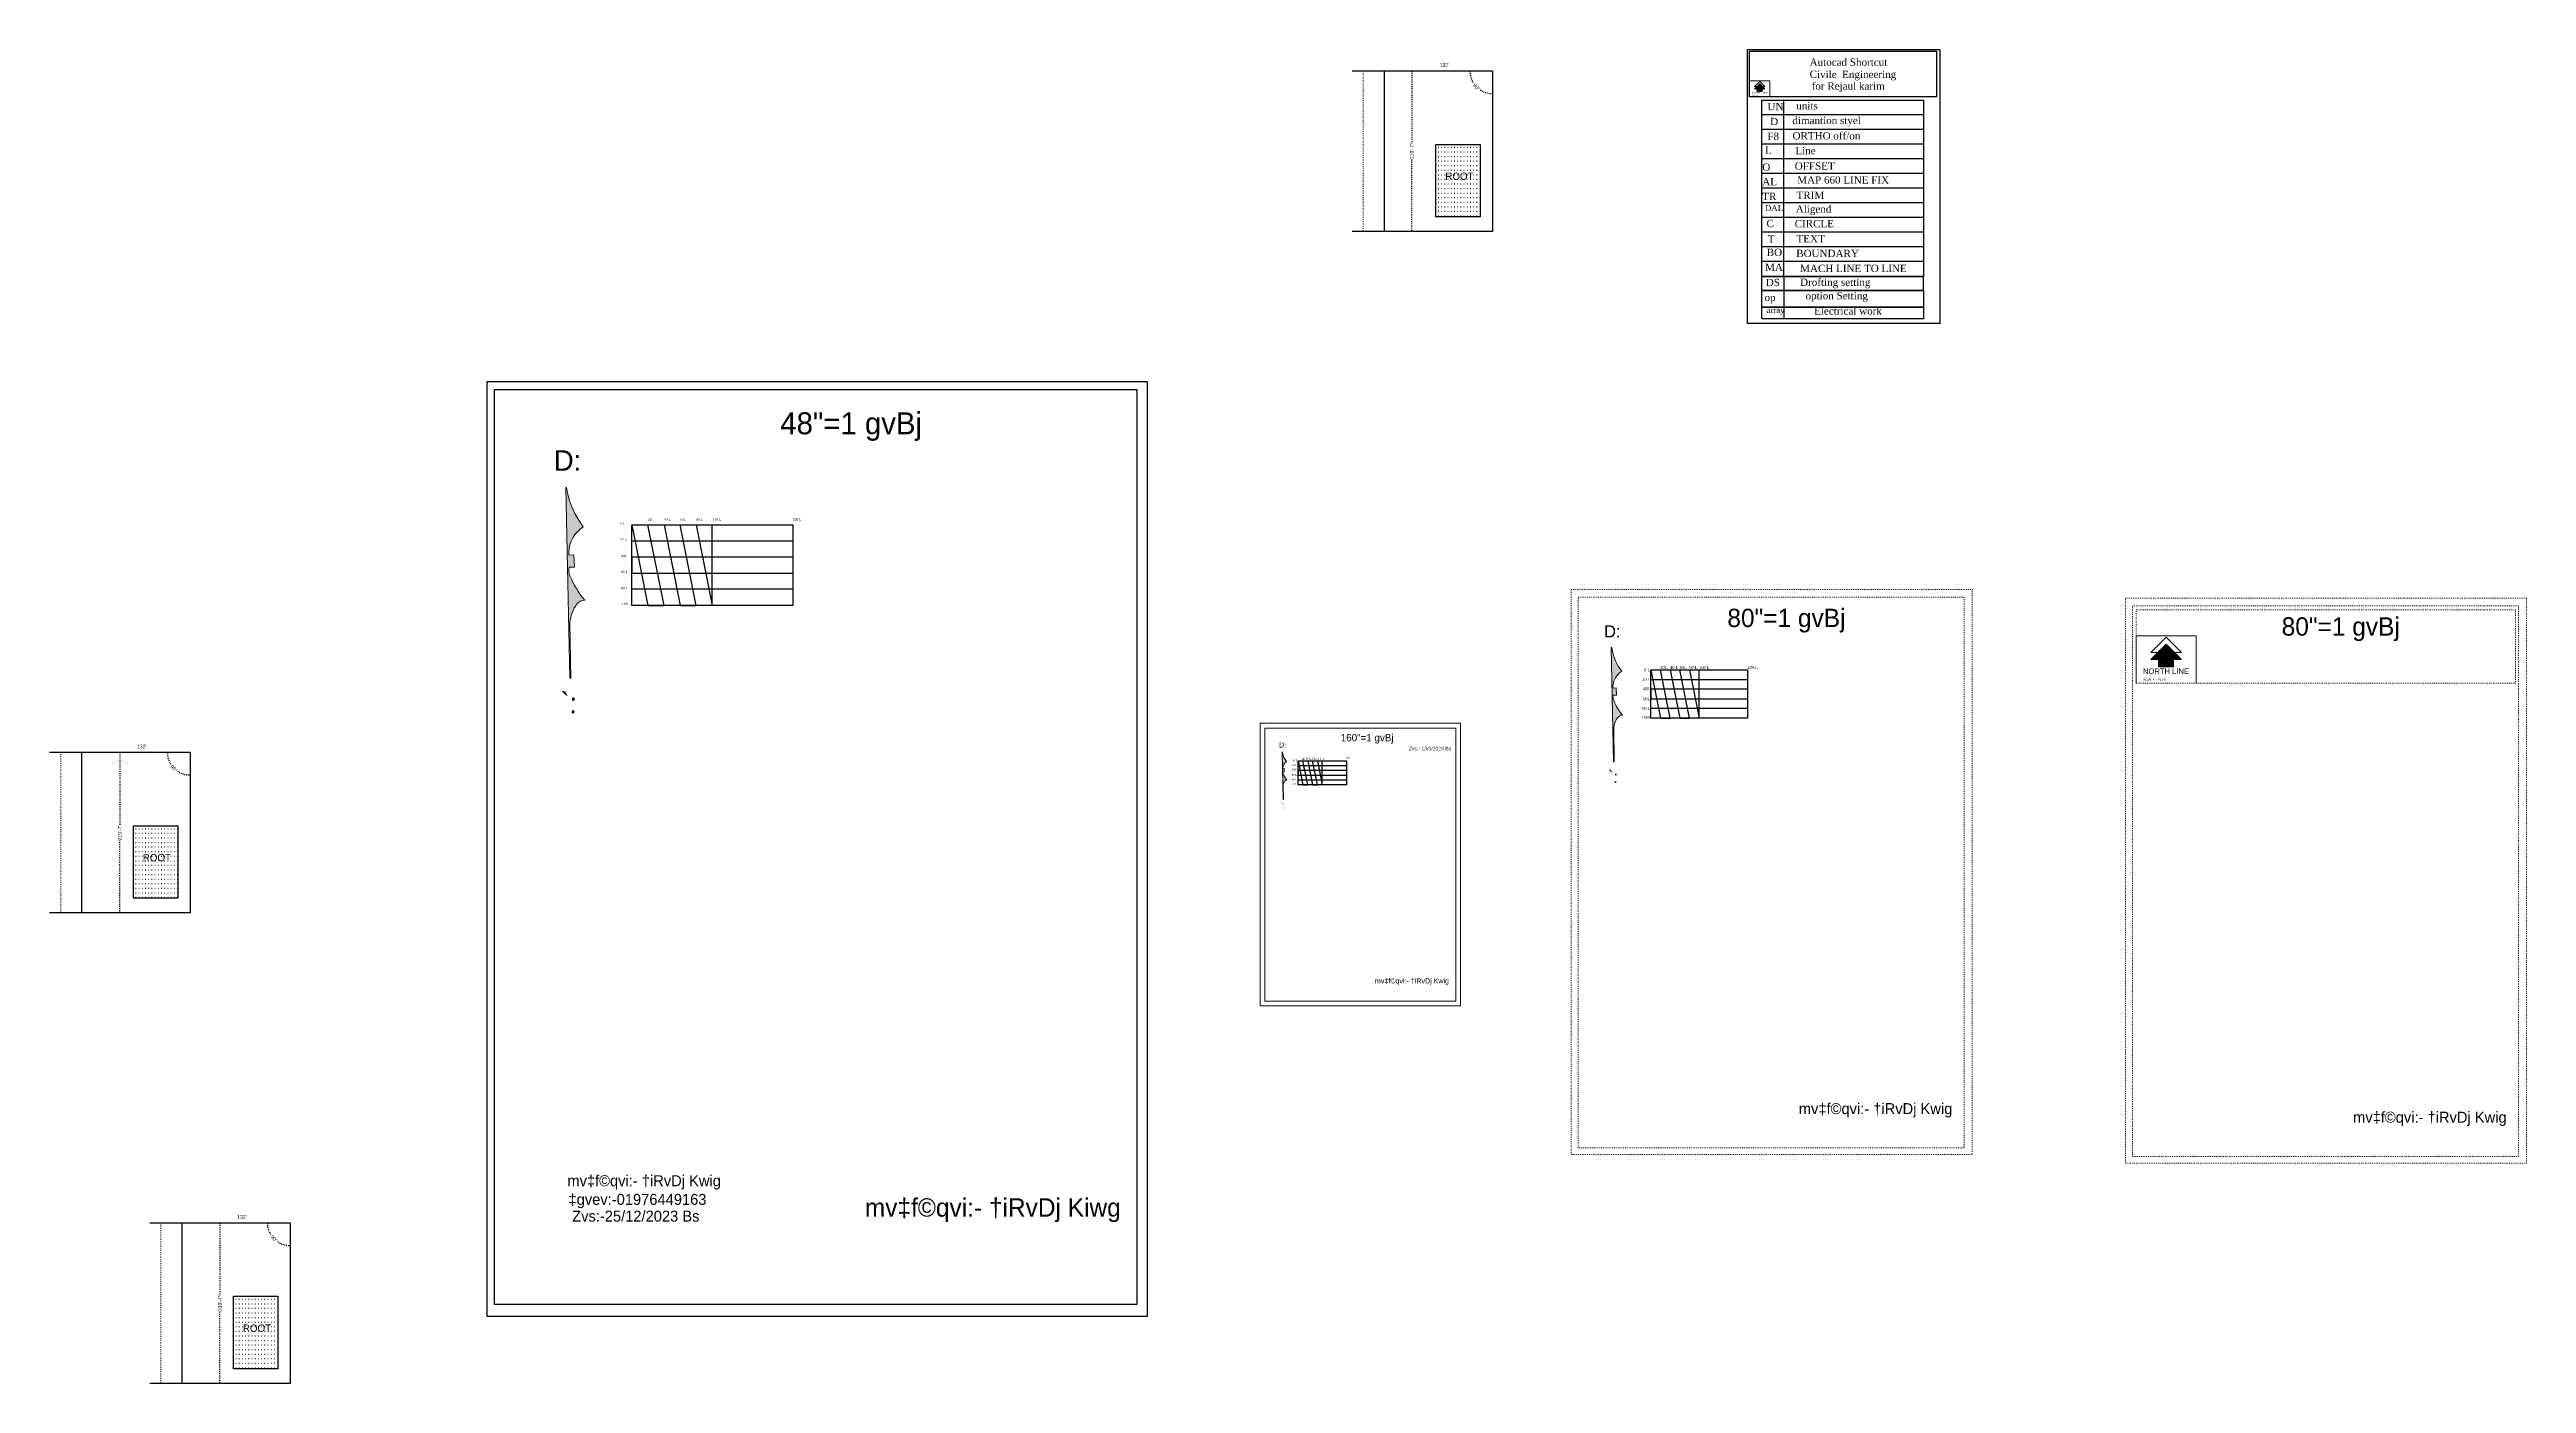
# Model space of a CAD drawing. Header units: inches. Extents: x -632136 to 122197, y -2623 to 455295.
# Drawn here: x -378888 to -338270, y 195964 to 217836 of the extents above; entities that cross this region are included whole.
import ezdxf

# ---------------------------------------------------------------- set-up
doc = ezdxf.new("R2010")
doc.units = ezdxf.units.IN
doc.header["$MEASUREMENT"] = 0
doc.linetypes.add('ACAD_ISO03W100', pattern=[30, 12, -18])
for name, color, linetype, lineweight in [('Angle', 220, 'ACAD_ISO03W100', 13), ('Arro', 12, 'ACAD_ISO03W100', 13), ('D2', 162, 'ACAD_ISO03W100', 13), ('dor', 92, 'Continuous', 13), ('Main LINE', 20, 'Continuous', 30)]:
    doc.layers.add(name, color=color, linetype=linetype, lineweight=lineweight)
doc.layers.add('D1', color=162, linetype='Continuous')
doc.styles.add('Arial$001', font='arial.ttf', dxfattribs={"height": 4.716})
doc.styles.get("Standard").update_dxf_attribs({"font": '', "height": 60})
doc.styles.get('Standard').set_extended_font_data('Kalpurush ANSI')
doc.dimstyles.new('d2', dxfattribs={"dimtxt": 240, "dimasz": 10, "dimexe": 0.18, "dimexo": 0.0625, "dimgap": 0.09, "dimtad": 0, "dimtoh": 1, "dimdec": 0, "dimzin": 0, "dimdsep": 46, "dimlunit": 4, "dimtxsty": 'Standard', "dimblk": 'CLOSEDBLANK', "dimcen": 0.09, "dimse1": 1, "dimse2": 1, "dimclrd": 1, "dimclre": 3, "dimclrt": 3, "dimadec": 0, "dimazin": 0, "dimtfac": 1, "dimtdec": 0, "dimtofl": 0, "dimtmove": 0, "dimatfit": 3, "dimldrblk": 'CLOSEDBLANK', "dimfxl": 1, "dimtfillclr": 7, "dimtolj": 1, "dimtzin": 0, "dimarcsym": 0})
doc.dimstyles.get("Standard").update_dxf_attribs({"dimtxt": 120, "dimasz": 10, "dimexe": 0.18, "dimexo": 0.0625, "dimgap": 0.09, "dimtad": 0, "dimtoh": 1, "dimdec": 0, "dimzin": 0, "dimdsep": 46, "dimlunit": 4, "dimtxsty": 'Standard', "dimcen": 0.09, "dimse1": 1, "dimse2": 1, "dimsd1": 1, "dimsd2": 1, "dimclre": 3, "dimclrt": 1, "dimadec": 0, "dimazin": 0, "dimtfac": 1, "dimtdec": 0, "dimtofl": 0, "dimtmove": 0, "dimatfit": 3, "dimfxl": 1, "dimtfillclr": 7, "dimtolj": 1, "dimtzin": 0, "dimarcsym": 0})
pattern_1 = [(45, (-70042.0785, 13505.7056), (-2.20970869, 2.20970869), [])]

msp = doc.modelspace()

# ---------------------------------------------------------------- texts
at = {"color": 7, "true_color": 0x000007, "style": 'Arial$001'}
for s, height, p in [('SCALE - NTS', 14.673, (-350972.8, 217071.7)), ('NORTH LINE', 30.16, (-350972.3, 217109.9)), ('NORTH LINE', 89.2, (-344558.3, 207597.8)), ('SCALE - NTS', 43.395, (-344559.8, 207485))]:
    msp.add_text(s, height=height, dxfattribs=at).set_placement(p)
at = {"color": 5, "attachment_point": 1}
for s, insert, char_height, width in [('{\\C7;48"=1 gvBj}', (-366905.1, 211887.5), 360, 2850.492), ('{\\C1;80"=1 gvBj}', (-351374, 208666.7), 300, 2262.806), ('{\\C1;80"=1 gvBj}', (-342284.3, 208526.2), 300, 2262.806), ('{\\C3;mv‡f©qvi:- †iRvDj Kwig}', (-357152.7, 202607.1), 84, 1973.096), ('{\\C3;mv‡f©qvi:- †iRvDj Kwig}', (-350202.3, 200560), 180, 4287.183), ('{\\C3;mv‡f©qvi:- †iRvDj Kwig}', (-341112.6, 200419.5), 180, 4287.183), ('{\\C3;mv‡f©qvi:- †iRvDj Kwig}', (-370396, 199378.1), 180, 4287.183), ('{\\C3;‡gvev:-01976449163}', (-370377.1, 199072.4), 180, 4287.183), ('{\\C3;Zvs:-25/12/2023 Bs}', (-370317.2, 198797.7), 180, 2639.052), ('{\\C3;mv‡f©qvi:- †iRvDj Kiwg}', (-365517.6, 198999.3), 300, 4275.307)]:
    msp.add_mtext(s, dxfattribs=dict(at, insert=insert, char_height=char_height, width=width))
at = {"color": 14, "attachment_point": 1}
for s, insert, char_height, width in [('{\\fTimes New Roman|b0|i0|c0|p18;0 L}', (-369524.8, 210083.5), 40, 229.039), ('{\\fTimes New Roman|b0|i0|c0|p18;22L}', (-369080.1, 210150.2), 40, 229.039), ('{\\fTimes New Roman|b0|i0|c0|p18;44 L}', (-368812.7, 210151.3), 40, 229.039), ('{\\fTimes New Roman|b0|i0|c0|p18;66L}', (-368547.8, 210151.1), 40, 229.039), ('{\\fTimes New Roman|b0|i0|c0|p18;88 L}', (-368285.9, 210151.4), 40, 229.039), ('{\\fTimes New Roman|b0|i0|c0|p18;110 L}', (-368019, 210151.4), 40, 229.039), ('{\\fTimes New Roman|b0|i0|c0|p18;220 L}', (-366700.7, 210152.2), 40, 229.039), ('{\\fTimes New Roman|b0|i0|c0|p18;22 L}', (-369529.4, 209820.8), 40, 229.039), ('{\\fTimes New Roman|b0|i0|c0|p18;66 L}', (-369515.1, 209291), 40, 229.039), ('{\\fTimes New Roman|b0|i0|c0|p18;44L}', (-369513.3, 209553.4), 40, 229.039), ('{\\fTimes New Roman|b0|i0|c0|p18;88 L}', (-369513.5, 209023.1), 40, 229.039), ('{\\fTimes New Roman|b0|i0|c0|p18;110L}', (-369513.1, 208767.4), 40, 229.039), ('{\\fTimes New Roman|b0|i0|c0|p18;0 L}', (-352740.7, 207688.2), 48, 167.94), ('{\\fTimes New Roman|b0|i0|c0|p18;20L}', (-352473.9, 207728.3), 48, 167.94), ('{\\fTimes New Roman|b0|i0|c0|p18;40 L}', (-352313.5, 207728.9), 48, 167.94), ('{\\fTimes New Roman|b0|i0|c0|p18;60L}', (-352154.5, 207728.8), 48, 167.94), ('{\\fTimes New Roman|b0|i0|c0|p18;80 L}', (-351997.4, 207729), 48, 167.94), ('{\\fTimes New Roman|b0|i0|c0|p18;100 L}', (-351837.2, 207729), 48, 167.94), ('{\\fTimes New Roman|b0|i0|c0|p18;200 L}', (-351046.2, 207729.5), 48, 167.94), ('{\\fTimes New Roman|b0|i0|c0|p18;20 L}', (-352769.8, 207532.9), 48, 167.94), ('{\\fTimes New Roman|b0|i0|c0|p18;40L}', (-352760.6, 207376.2), 48, 167.94), ('{\\fTimes New Roman|b0|i0|c0|p18;60L}', (-352756.7, 207214.7), 48, 167.94), ('{\\fTimes New Roman|b0|i0|c0|p18;100L}', (-352781.2, 206910), 48, 167.94), ('{\\fTimes New Roman|b0|i0|c0|p18;80 L}', (-352770.1, 207056.9), 48, 167.94), ('{\\fTimes New Roman|b0|i0|c0|p18;30 L}', (-358515.9, 205955.8), 30, 226.529), ('{\\fTimes New Roman|b0|i0|c0|p18;20 L}', (-358514.4, 206042.3), 30, 226.529), ('{\\fTimes New Roman|b0|i0|c0|p18;10 L}', (-358512.8, 206117.8), 30, 226.529), ('{\\fTimes New Roman|b0|i0|c0|p18;0 L}', (-358493.1, 206195.6), 36, 226.529), ('{\\fTimes New Roman|b0|i0|c0|p18;10L}', (-358371.6, 206218), 30, 226.529), ('{\\fTimes New Roman|b0|i0|c0|p18;20 L}', (-358285.9, 206223.7), 30, 97.38), ('{\\fTimes New Roman|b0|i0|c0|p18;30L}', (-358190.8, 206224.1), 30, 72.778), ('{\\fTimes New Roman|b0|i0|c0|p18;40 L}', (-358114.2, 206223.2), 30, 87.658), ('{\\fTimes New Roman|b0|i0|c0|p18;50 L}', (-358019.7, 206221), 30, 96.232), ('{\\fTimes New Roman|b0|i0|c0|p18;100 L}', (-357633.3, 206236.5), 30, 226.529), ('{\\fTimes New Roman|b0|i0|c0|p18;40 L}', (-358519.7, 205882.8), 30, 226.529), ('{\\fTimes New Roman|b0|i0|c0|p18;50 L}', (-358519.5, 205810.3), 30, 226.529)]:
    msp.add_mtext(s, dxfattribs=dict(at, insert=insert, char_height=char_height, width=width))
at = {"layer": 'Angle', "color": 7, "width": 973.415, "attachment_point": 1}
for s, insert, char_height in [('160"=1 gvBj', (-357713, 206612.6), 120), ('Zvs:- 13/3/2024 Bs', (-356597.9, 206403.9), 60)]:
    msp.add_mtext(s, dxfattribs=dict(at, insert=insert, char_height=char_height))
at = {"layer": 'dor', "color": 1, "attachment_point": 1}
for insert, char_height, width in [((-370617.2, 211265.6), 336, 576.02), ((-353396.1, 208397.5), 201.6, 345.612), ((-358724.7, 206473.3), 84, 144.005)]:
    msp.add_mtext('D:', dxfattribs=dict(at, insert=insert, char_height=char_height, width=width))
at = {"layer": 'dor', "color": 1, "attachment_point": 1, "rotation": 358.84384}
for insert, char_height, width in [((-370506.7, 207292.7), 336, 576.02), ((-353329.9, 206013.7), 201.6, 345.612), ((-358697.1, 205480.1), 84, 144.005)]:
    msp.add_mtext('`:', dxfattribs=dict(at, insert=insert, char_height=char_height, width=width))
at = {"layer": 'Main LINE', "color": 7, "attachment_point": 1}
for s, insert, char_height, width in [('{\\fTimes New Roman|b0|i0|c0|p18;Autocad Shortcut Civile  Engineering }', (-350024.7, 217689.4), 120, 1477.444), ('{\\fTimes New Roman|b0|i0|c0|p18;for Rejaul karim }', (-349991.1, 217298.7), 120, 1477.444), ('{\\fTimes New Roman|b0|i0|c0|p18;UN}', (-350717.3, 216961.5), 120, 262.309), ('{\\fTimes New Roman|b0|i0|c0|p18;units}', (-350243.2, 216974.9), 120, 262.309), ('{\\fTimes New Roman|b0|i0|c0|p18;D}', (-350671.3, 216716.4), 120, 262.309), ('{\\fTimes New Roman|b0|i0|c0|p18;dimantion styel}', (-350307.7, 216733.9), 120, 1093.035), ('{\\fTimes New Roman|b0|i0|c0|p18;L}', (-350756.3, 216247.4), 120, 262.309), ('{\\fTimes New Roman|b0|i0|c0|p18;F8}', (-350718, 216473.6), 120, 262.309), ('{\\fTimes New Roman|b0|i0|c0|p18;ORTHO off/on}', (-350305.3, 216481.7), 120, 1093.035), ('{\\fTimes New Roman|b0|i0|c0|p18;Line}', (-350259.1, 216239.6), 120, 1093.035), ('{\\fLeelawadee UI Semilight|b0|i0|c0|p34;ROOT}', (-355999.1, 215818.8), 120, 413.336), ('{\\fTimes New Roman|b0|i0|c0|p18;AL}', (-350801.5, 215728.3), 120, 262.309), ('{\\fTimes New Roman|b0|i0|c0|p18;O}', (-350801.5, 215968.3), 120, 262.309), ('{\\fTimes New Roman|b0|i0|c0|p18;OFFSET}', (-350268.3, 215987.1), 120, 1093.035), ('{\\fTimes New Roman|b0|i0|c0|p18;MAP 660 LINE FIX}', (-350227.8, 215757.6), 120, 1565.686), ('{\\fTimes New Roman|b0|i0|c0|p18;TR}', (-350801.5, 215488.3), 120, 318.903), ('{\\fTimes New Roman|b0|i0|c0|p18;DAL}', (-350757.8, 215284.6), 96, 317.079), ('{\\fTimes New Roman|b0|i0|c0|p18;Aligend}', (-350252.2, 215280.7), 120, 1093.035), ('{\\fTimes New Roman|b0|i0|c0|p18;TRIM}', (-350239.3, 215506.6), 120, 1093.035), ('{\\fTimes New Roman|b0|i0|c0|p18;C}', (-350731.9, 215044.3), 120, 262.309), ('{\\fTimes New Roman|b0|i0|c0|p18;CIRCLE}', (-350269.7, 215041), 120, 1093.035), ('{\\fTimes New Roman|b0|i0|c0|p18;BO}', (-350728.4, 214570.2), 120, 262.309), ('{\\fTimes New Roman|b0|i0|c0|p18;T}', (-350711.9, 214789.1), 120, 262.309), ('{\\fTimes New Roman|b0|i0|c0|p18;BOUNDARY}', (-350244.3, 214553.2), 120, 1093.035), ('{\\fTimes New Roman|b0|i0|c0|p18;TEXT}', (-350240.2, 214794.9), 120, 1093.035), ('{\\fTimes New Roman|b0|i0|c0|p18;MA}', (-350754.9, 214326.6), 120, 262.309), ('{\\fTimes New Roman|b0|i0|c0|p18;DS}', (-350743.3, 214076.2), 120, 262.309), ('{\\fTimes New Roman|b0|i0|c0|p18;Drofting setting}', (-350181.2, 214080), 120, 1865.099), ('{\\fTimes New Roman|b0|i0|c0|p18;MACH LINE TO LINE}', (-350180.5, 214307.5), 120, 1865.099), ('{\\fTimes New Roman|b0|i0|c0|p18;op}', (-350764.3, 213831.3), 120, 262.309), ('{\\fTimes New Roman|b0|i0|c0|p18;option Setting}', (-350091.5, 213860.6), 120, 1865.099), ('{\\fTimes New Roman|b0|i0|c0|p18;array}', (-350733.2, 213612.1), 96, 262.309), ('{\\fTimes New Roman|b0|i0|c0|p18;Electrical work}', (-349952.5, 213610.2), 120, 1865.099), ('{\\fLeelawadee UI Semilight|b0|i0|c0|p34;ROOT}', (-377359.1, 204645.8), 120, 413.336), ('{\\fLeelawadee UI Semilight|b0|i0|c0|p34;ROOT}', (-375717.1, 196931.3), 120, 413.336)]:
    msp.add_mtext(s, dxfattribs=dict(at, insert=insert, char_height=char_height, width=width))

# ---------------------------------------------------------------- blocks, each defined once
blk = doc.blocks.new('_ClosedBlank')
at = {"color": 0, "linetype": 'ByBlock', "lineweight": -2}
for p, q in [((-1, 0.2), (0, 0)), ((-1, 0.2), (-1, -0.2)), ((0, 0), (-1, -0.2))]:
    blk.add_line(p, q, dxfattribs=at)
blk = doc.blocks.new('*D179')
at = {"layer": 'D2', "color": 1, "lineweight": -2}
for p, q in [((-356547, 217476), (-356547, 216299)), ((-356547, 214862), (-356547, 216038))]:
    blk.add_line(p, q, dxfattribs=at)
at = {"layer": 'Defpoints', "color": 0, "lineweight": 30}
for p in [(-356807, 217486), (-356547, 217486), (-356807, 214852)]:
    blk.add_point(p, dxfattribs=at)
at = {"layer": 'D2', "color": 1, "lineweight": -2, "xscale": 10, "yscale": 10, "zscale": 10}
for p, rotation in [((-356547, 217486), 90), ((-356547, 214852), 270)]:
    blk.add_blockref('_ClosedBlank', p, dxfattribs=dict(at, rotation=rotation))
at = {"layer": 'D2', "color": 3, "insert": (-356547, 216169), "char_height": 60, "attachment_point": 5, "rotation": 90}
blk.add_mtext('\\A1;219\'-7"', dxfattribs=at)
blk = doc.blocks.new('*D180')
at = {"layer": 'Defpoints', "color": 0, "lineweight": 30}
for p in [(-356807, 217486), (-355223, 217582), (-355223, 217486)]:
    blk.add_point(p, dxfattribs=at)
at = {"layer": 'D1', "color": 1, "insert": (-356015, 217582), "char_height": 60, "attachment_point": 5}
blk.add_mtext("\\A1;132'", dxfattribs=at)
blk = doc.blocks.new('*D181')
at = {"layer": 'Angle', "color": 1, "lineweight": -2}
for start, end in [(181.535, 212.9854), (237.0146, 268.465)]:
    blk.add_arc((-355223, 217486), 373, start, end, dxfattribs=at)
at = {"layer": 'Defpoints', "color": 0, "lineweight": 30}
for p in [(-357527, 217486), (-355223, 217486), (-355223, 217486), (-355547, 217300), (-355223, 214852)]:
    blk.add_point(p, dxfattribs=at)
at = {"layer": 'Angle', "color": 1, "lineweight": -2, "xscale": 10, "yscale": 10, "zscale": 10}
for p, rotation in [((-355597, 217486), 90.76752385729031), ((-355223, 217113), 359.2324761427101)]:
    blk.add_blockref('_ClosedBlank', p, dxfattribs=dict(at, rotation=rotation))
at = {"layer": 'Angle', "color": 3, "lineweight": 30, "insert": (-355487, 217222), "char_height": 60, "attachment_point": 5, "rotation": 315}
blk.add_mtext('\\A1;90°', dxfattribs=at)
blk = doc.blocks.new('*D345')
at = {"layer": 'Defpoints', "color": 0, "lineweight": 30}
for p in [(-376583, 206409), (-378168, 206313), (-376583, 206313)]:
    blk.add_point(p, dxfattribs=at)
at = {"layer": 'D1', "color": 1, "insert": (-377375, 206409), "char_height": 60, "attachment_point": 5}
blk.add_mtext("\\A1;132'", dxfattribs=at)
blk = doc.blocks.new('*D346')
at = {"layer": 'Angle', "color": 1, "lineweight": -2}
for start, end in [(181.535, 212.9854), (237.0146, 268.465)]:
    blk.add_arc((-376583, 206313), 373, start, end, dxfattribs=at)
at = {"layer": 'Defpoints', "color": 0, "lineweight": 30}
for p in [(-378888, 206313), (-376907, 206127), (-376583, 206313), (-376583, 206313), (-376583, 203679)]:
    blk.add_point(p, dxfattribs=at)
at = {"layer": 'Angle', "color": 1, "lineweight": -2, "xscale": 10, "yscale": 10, "zscale": 10}
for p, rotation in [((-376957, 206313), 90.76752385729026), ((-376583, 205940), 359.2324761427088)]:
    blk.add_blockref('_ClosedBlank', p, dxfattribs=dict(at, rotation=rotation))
at = {"layer": 'Angle', "color": 3, "lineweight": 30, "insert": (-376847, 206049), "char_height": 60, "attachment_point": 5, "rotation": 315}
blk.add_mtext('\\A1;90°', dxfattribs=at)
blk = doc.blocks.new('*D347')
at = {"layer": 'D2', "color": 1, "lineweight": -2}
for p, q in [((-377735, 206303), (-377735, 205126)), ((-377735, 203689), (-377735, 204865))]:
    blk.add_line(p, q, dxfattribs=at)
at = {"layer": 'Defpoints', "color": 0, "lineweight": 30}
for p in [(-377735, 206313), (-377735, 203679), (-377735, 203679)]:
    blk.add_point(p, dxfattribs=at)
at = {"layer": 'D2', "color": 1, "lineweight": -2, "xscale": 10, "yscale": 10, "zscale": 10}
for p, rotation in [((-377735, 206313), 90), ((-377735, 203679), 270)]:
    blk.add_blockref('_ClosedBlank', p, dxfattribs=dict(at, rotation=rotation))
at = {"layer": 'D2', "color": 3, "lineweight": 30, "insert": (-377735, 204996), "char_height": 60, "attachment_point": 5, "rotation": 90}
blk.add_mtext('\\A1;219\'-7"', dxfattribs=at)
blk = doc.blocks.new('*D352')
at = {"layer": 'Defpoints', "color": 0, "lineweight": 30}
for p in [(-374941, 198695), (-376526, 198599), (-374941, 198599)]:
    blk.add_point(p, dxfattribs=at)
at = {"layer": 'D1', "color": 1, "insert": (-375733, 198695), "char_height": 60, "attachment_point": 5}
blk.add_mtext("\\A1;132'", dxfattribs=at)
blk = doc.blocks.new('*D353')
at = {"layer": 'Angle', "color": 1, "lineweight": -2}
for start, end in [(181.535, 212.9854), (237.0146, 268.465)]:
    blk.add_arc((-374941, 198599), 373, start, end, dxfattribs=at)
at = {"layer": 'Defpoints', "color": 0, "lineweight": 30}
for p in [(-377246, 198599), (-375265, 198412), (-374941, 198599), (-374941, 198599), (-374941, 195964)]:
    blk.add_point(p, dxfattribs=at)
at = {"layer": 'Angle', "color": 1, "lineweight": -2, "xscale": 10, "yscale": 10, "zscale": 10}
for p, rotation in [((-375315, 198599), 90.76752385728926), ((-374941, 198225), 359.2324761427088)]:
    blk.add_blockref('_ClosedBlank', p, dxfattribs=dict(at, rotation=rotation))
at = {"layer": 'Angle', "color": 3, "lineweight": 30, "insert": (-375205, 198335), "char_height": 60, "attachment_point": 5, "rotation": 315}
blk.add_mtext('\\A1;90°', dxfattribs=at)
blk = doc.blocks.new('*D354')
at = {"layer": 'D2', "color": 1, "lineweight": -2}
for p, q in [((-376093, 198589), (-376093, 197412)), ((-376093, 195974), (-376093, 197151))]:
    blk.add_line(p, q, dxfattribs=at)
at = {"layer": 'Defpoints', "color": 0, "lineweight": 30}
for p in [(-376093, 198599), (-376093, 195964), (-376093, 195964)]:
    blk.add_point(p, dxfattribs=at)
at = {"layer": 'D2', "color": 1, "lineweight": -2, "xscale": 10, "yscale": 10, "zscale": 10}
for p, rotation in [((-376093, 198599), 90), ((-376093, 195964), 270)]:
    blk.add_blockref('_ClosedBlank', p, dxfattribs=dict(at, rotation=rotation))
at = {"layer": 'D2', "color": 3, "lineweight": 30, "insert": (-376093, 197281), "char_height": 60, "attachment_point": 5, "rotation": 90}
blk.add_mtext('\\A1;219\'-7"', dxfattribs=at)

# ---------------------------------------------------------------- dimensions: what is measured, and where the dimension line sits
at = {"layer": 'Angle', "color": 14, "lineweight": 30}
for base, line1, line2, picture, middle in [((-355546.5, 217299.6), ((-355223.3, 217486.2), (-355223.3, 214851.5)), ((-357527.5, 217486.2), (-355223.3, 217486.2)), '*D181', (-355487.2, 217222.3)), ((-376906.5, 206126.6), ((-376583.3, 206313.2), (-376583.3, 203678.5)), ((-378887.5, 206313.2), (-376583.3, 206313.2)), '*D346', (-376847.2, 206049.3)), ((-375264.5, 198412.1), ((-374941.3, 198598.7), (-374941.3, 195964)), ((-377245.5, 198598.7), (-374941.3, 198598.7)), '*D353', (-375205.2, 198334.8))]:
    dim = msp.add_angular_dim_2l(base=base, line1=line1, line2=line2, dimstyle='d2', dxfattribs=at)
    dim.commit()
    dim.dimension.update_dxf_attribs({"geometry": picture, "text_midpoint": middle})
at = {"layer": 'D1', "color": 3}
for p1, p2, picture, middle in [((-356807.5, 217486.2), (-355223.3, 217486.2), '*D180', (-356015.4, 217582.2)), ((-378167.5, 206313.2), (-376583.3, 206313.2), '*D345', (-377375.4, 206409.2)), ((-376525.5, 198598.7), (-374941.3, 198598.7), '*D352', (-375733.4, 198694.7))]:
    dim = msp.add_aligned_dim(p1=p1, p2=p2, distance=96, dimstyle='Standard', override={"dimpost": '\\X'}, dxfattribs=at)
    dim.commit()
    dim.dimension.update_dxf_attribs({"geometry": picture, "text_midpoint": middle})
at = {"layer": 'D2', "color": 3}
dim = msp.add_aligned_dim(p1=(-356807.5, 214851.5), p2=(-356807.5, 217486.2), distance=-260.5, dimstyle='d2', dxfattribs=at)
dim.commit()
dim.dimension.update_dxf_attribs({"geometry": '*D179', "text_midpoint": (-356547, 216168.9)})
at = {"layer": 'D2', "color": 1, "lineweight": 30}
for p1, p2, picture, middle in [((-377735.4, 206313.2), (-377735.4, 203678.5), '*D347', (-377735.4, 204995.9)), ((-376093.4, 198598.7), (-376093.4, 195964), '*D354', (-376093.4, 197281.4))]:
    dim = msp.add_aligned_dim(p1=p1, p2=p2, distance=0, dimstyle='d2', dxfattribs=at)
    dim.commit()
    dim.dimension.update_dxf_attribs({"geometry": picture, "text_midpoint": middle})

# ---------------------------------------------------------------- hatches: boundary and pattern name
h = msp.add_hatch()
h.set_pattern_fill('ANSI36', color=256, scale=12.5, style=0)
h.set_pattern_definition([(45, (-402455.9845, 195542.5907), (0.82864076, 3.03834945), [3.90625, -0.78125, 0, -0.78125])])
h.paths.add_polyline_path([(-344178.9, 208083.7), (-344428.9, 207832.3), (-344301.9, 207832.3), (-344301.9, 207714.3), (-344056, 207714.3), (-344056, 207832.3), (-343927.5, 207832.3)])
at = {"layer": 'D1'}
h = msp.add_hatch(dxfattribs=at)
h.set_pattern_fill('ANSI31', scale=25, style=0)
h.set_pattern_definition(pattern_1)
h.paths.add_polyline_path([(-350844, 217274.2), (-350928.5, 217189.1), (-350885.6, 217189.1), (-350802.4, 217189.1), (-350759, 217189.1)])
h = msp.add_hatch(dxfattribs=at)
h.set_pattern_fill('ANSI31', scale=25, style=0)
h.set_pattern_definition(pattern_1)
h.paths.add_polyline_path([(-350802.4, 217189.1), (-350885.6, 217189.1), (-350885.6, 217149.2), (-350802.4, 217149.2)])
at = {"layer": 'Main LINE'}
h = msp.add_hatch(dxfattribs=at)
h.set_pattern_fill('ACAD_ISO07W100', scale=15, style=0)
h.set_pattern_definition([(0, (233669.66, -204366.61), (0, 75), [7.5, -45])])
h.paths.add_polyline_path([(-355425.3, 216280.9), (-356153.3, 216280.9), (-356153.3, 215091.9), (-355425.3, 215091.9)])
h.paths.add_polyline_path([(-356029.1, 215848.8), (-355541.7, 215848.8), (-355541.7, 215664.7), (-356029.1, 215664.7)], flags=24)
at = {"layer": 'Main LINE', "lineweight": 30}
for points in [[(-370290, 209551.2), (-370371.6, 209545.8), (-370374.5, 209589.1, -0.2424806), (-370134.4, 210011.7, -0.1224912), (-370398.2, 210597.2), (-370407.5, 210656.2), (-370423.7, 210655.1), (-370357.2, 207529.9), (-370338.3, 207531.2), (-370353.9, 208437.4, -0.143154), (-370238, 208745.4, -0.2070235), (-370111.3, 208807.2, -0.0804475), (-370353.9, 209205.6, -0.1480724), (-370367.8, 209351.1), (-370276.5, 209349)], [(-353199.8, 207368.9), (-353248.8, 207365.6), (-353250.5, 207391.6, -0.2424806), (-353106.5, 207645.2, -0.1224912), (-353264.7, 207996.5), (-353270.3, 208031.8), (-353280, 208031.2), (-353240.2, 206156.1), (-353228.8, 206156.8), (-353238.2, 206700.6, -0.143154), (-353168.6, 206885.4, -0.2070235), (-353092.6, 206922.4, -0.0804475), (-353238.2, 207161.5, -0.1480724), (-353246.5, 207248.8), (-353191.7, 207247.6)], [(-358642.9, 206044.7), (-358663.3, 206043.4), (-358664, 206054.2, -0.2424806), (-358604, 206159.9, -0.1224912), (-358670, 206306.2), (-358672.3, 206321), (-358676.3, 206320.7), (-358659.7, 205539.4), (-358655, 205539.7), (-358658.9, 205766.3, -0.143154), (-358629.9, 205843.3, -0.2070235), (-358598.2, 205858.7, -0.0804475), (-358658.9, 205958.3, -0.1480724), (-358662.4, 205994.7), (-358639.5, 205994.2)]]:
    msp.add_hatch(color=14, dxfattribs=at).paths.add_polyline_path(points)
at = {"layer": 'Main LINE'}
h = msp.add_hatch(dxfattribs=at)
h.set_pattern_fill('ACAD_ISO07W100', scale=15, style=0)
h.set_pattern_definition([(0, (212309.66, -215539.61), (0, 75), [7.5, -45])])
h.paths.add_polyline_path([(-376785.3, 205107.9), (-377513.3, 205107.9), (-377513.3, 203918.9), (-376785.3, 203918.9)])
h.paths.add_polyline_path([(-377389.1, 204675.8), (-376901.7, 204675.8), (-376901.7, 204491.7), (-377389.1, 204491.7)], flags=24)
h = msp.add_hatch(dxfattribs=at)
h.set_pattern_fill('ACAD_ISO07W100', scale=15, style=0)
h.set_pattern_definition([(0, (213951.655, -223254.11), (0, 75), [7.5, -45])])
h.paths.add_polyline_path([(-375143.3, 197393.4), (-375871.3, 197393.4), (-375871.3, 196204.4), (-375143.3, 196204.4)])
h.paths.add_polyline_path([(-375747.1, 196961.3), (-375259.7, 196961.3), (-375259.7, 196777.2), (-375747.1, 196777.2)], flags=24)

# ---------------------------------------------------------------- linework, layer by layer
msp.add_line((-350885.6, 217189.1), (-350802.4, 217189.1))
at = {"color": 14}
for p, q in [((-369339, 209778.2), (-366699, 209778.2)), ((-366699, 209778.2), (-366699, 209514.2)), ((-366699, 209514.2), (-369339, 209514.2)), ((-369339, 209514.2), (-369339, 209250.2)), ((-369339, 209250.2), (-366699, 209250.2)), ((-366699, 209250.2), (-366699, 208986.2)), ((-366699, 208986.2), (-369339, 208986.2)), ((-352629.2, 207505.1), (-351045.2, 207505.1)), ((-351045.2, 207346.7), (-352629.2, 207346.7)), ((-352629.2, 207346.7), (-352629.2, 207188.3)), ((-352629.2, 207188.3), (-351045.2, 207188.3)), ((-351045.2, 207505.1), (-351045.2, 207346.7)), ((-351045.2, 207188.3), (-351045.2, 207029.9)), ((-351045.2, 207029.9), (-352629.2, 207029.9)), ((-358412.7, 206094.8), (-357620.7, 206094.8)), ((-357620.7, 206015.6), (-358412.7, 206015.6)), ((-358412.7, 206015.6), (-358412.7, 205936.4)), ((-358412.7, 205936.4), (-357620.7, 205936.4)), ((-357620.7, 206094.8), (-357620.7, 206015.6)), ((-357620.7, 205936.4), (-357620.7, 205857.2)), ((-357620.7, 205857.2), (-358412.7, 205857.2))]:
    msp.add_line(p, q, dxfattribs=at)
at = {"color": 7, "linetype": 'Continuous', "lineweight": 20, "true_color": 0x000007}
for points in [[(-350677, 217321.3), (-351011, 217321.3), (-351011, 217057.9)], [(-350759, 217229.1), (-350844, 217314.1), (-350928.5, 217229.1)], [(-350677, 217321.3), (-350677, 217057.9), (-350677, 217057.9)], [(-350677, 217057.9), (-351011, 217057.9)], [(-350759, 217189.1), (-350844, 217274.2), (-350928.5, 217189.1)], [(-350888.6, 217229.1), (-350928.5, 217229.1)], [(-350885.6, 217189.1), (-350928.5, 217189.1)], [(-350885.6, 217189.1), (-350885.6, 217149.2), (-350802.4, 217149.2)], [(-350802.4, 217189.1), (-350802.4, 217149.2)], [(-350759, 217189.1), (-350802.4, 217189.1)], [(-350759, 217229.1), (-350798.9, 217229.1)], [(-343685.1, 208223.1), (-344672.8, 208223.1), (-344672.8, 207444.1)], [(-343927.5, 207950.3), (-344178.9, 208201.7), (-344428.9, 207950.3)], [(-343927.5, 207832.3), (-344178.9, 208083.7), (-344428.9, 207832.3)], [(-343685.1, 208223.1), (-343685.1, 207444.1), (-343685.1, 207444.1)], [(-344310.8, 207950.3), (-344428.9, 207950.3)], [(-344301.9, 207832.3), (-344428.9, 207832.3)], [(-344301.9, 207832.3), (-344301.9, 207714.3), (-344056, 207714.3)], [(-344056, 207832.3), (-344056, 207714.3)], [(-343927.5, 207832.3), (-344056, 207832.3)], [(-343927.5, 207950.3), (-344045.6, 207950.3)]]:
    msp.add_lwpolyline(points, dxfattribs=at)
at = {"color": 5}
msp.add_lwpolyline([(-371719, 197065.5), (-360883, 197065.5), (-360883, 212389.5), (-371719, 212389.5)], close=True, dxfattribs=at)
at = {"color": 1}
msp.add_lwpolyline([(-371591.3, 212259.5), (-361059.6, 212259.5), (-361059.6, 197256.9), (-371591.3, 197256.9)], close=True, dxfattribs=at)
at = {"color": 14}
for points in [[(-369339, 210042.2), (-369075, 210042.2), (-368811, 210042.2), (-368547, 210042.2), (-368283, 210042.2), (-368019, 210042.2), (-366699, 210042.2), (-366699, 209778.2), (-366699, 209514.2), (-366699, 209250.2), (-366699, 208986.2), (-366699, 208722.2), (-368019, 208722.2), (-368283, 208722.2), (-368547, 208722.2), (-368811, 208722.2), (-369075, 208722.2), (-369339, 208722.2), (-369339, 208986.2), (-369339, 209250.2), (-369339, 209514.2), (-369339, 209778.2), (-369339, 210042.2), (-369075, 208722.2), (-368811, 208722.2), (-369075, 210042.2), (-368811, 210042.2), (-368547, 208722.2), (-368283, 208722.2), (-368547, 210042.2), (-368283, 210042.2), (-368019, 208722.2), (-368019, 210042.2)], [(-352629.2, 207663.5), (-352470.8, 207663.5), (-352312.4, 207663.5), (-352154, 207663.5), (-351995.6, 207663.5), (-351837.2, 207663.5), (-351045.2, 207663.5), (-351045.2, 207505.1), (-351045.2, 207346.7), (-351045.2, 207188.3), (-351045.2, 207029.9), (-351045.2, 206871.5), (-351837.2, 206871.5), (-351995.6, 206871.5), (-352154, 206871.5), (-352312.4, 206871.5), (-352470.8, 206871.5), (-352629.2, 206871.5), (-352629.2, 207029.9), (-352629.2, 207188.3), (-352629.2, 207346.7), (-352629.2, 207505.1), (-352629.2, 207663.5), (-352470.8, 206871.5), (-352312.4, 206871.5), (-352470.8, 207663.5), (-352312.4, 207663.5), (-352154, 206871.5), (-351995.6, 206871.5), (-352154, 207663.5), (-351995.6, 207663.5), (-351837.2, 206871.5), (-351837.2, 207663.5)], [(-358412.7, 206174), (-358333.5, 206174), (-358254.3, 206174), (-358175.1, 206174), (-358095.9, 206174), (-358016.7, 206174), (-357620.7, 206174), (-357620.7, 206094.8), (-357620.7, 206015.6), (-357620.7, 205936.4), (-357620.7, 205857.2), (-357620.7, 205778), (-358016.7, 205778), (-358095.9, 205778), (-358175.1, 205778), (-358254.3, 205778), (-358333.5, 205778), (-358412.7, 205778), (-358412.7, 205857.2), (-358412.7, 205936.4), (-358412.7, 206015.6), (-358412.7, 206094.8), (-358412.7, 206174), (-358333.5, 205778), (-358254.3, 205778), (-358333.5, 206174), (-358254.3, 206174), (-358175.1, 205778), (-358095.9, 205778), (-358175.1, 206174), (-358095.9, 206174), (-358016.7, 205778), (-358016.7, 206174)]]:
    msp.add_lwpolyline(points, dxfattribs=at)
at = {"layer": 'Angle', "color": 7}
msp.add_line((-344672.8, 207444.1), (-343685.1, 207444.1), dxfattribs=at)
for points in [[(-353933.7, 208982.5), (-347359.7, 208982.5), (-347359.7, 199716.5), (-353933.7, 199716.5)], [(-344844, 208842), (-338270, 208842), (-338270, 199576), (-344844, 199576)], [(-344672.8, 208650.5), (-338451.8, 208650.5), (-338451.8, 207444.1), (-344672.8, 207444.1)]]:
    msp.add_lwpolyline(points, close=True, dxfattribs=at)
at = {"layer": 'Angle', "color": 1}
for points in [[(-353821.6, 208855.2), (-347489.8, 208855.2), (-347489.8, 199825.9), (-353821.6, 199825.9)], [(-344731.9, 208714.7), (-338400, 208714.7), (-338400, 199685.4), (-344731.9, 199685.4)]]:
    msp.add_lwpolyline(points, close=True, dxfattribs=at)
at = {"layer": 'Arro', "color": 7}
for p, q in [((-357343.9, 217486.2), (-357343.9, 214851.5)), ((-378703.9, 206313.2), (-378703.9, 203678.5)), ((-377061.9, 198598.7), (-377061.9, 195964))]:
    msp.add_line(p, q, dxfattribs=at)
at = {"layer": 'D1', "color": 7}
msp.add_lwpolyline([(-351011, 217806.9), (-347945.9, 217806.9), (-347945.9, 217057.9), (-351011, 217057.9)], close=True, dxfattribs=at)
at = {"layer": 'dor', "color": 1}
for points in [[(-370398.2, 210597.2), (-370407.5, 210656.2), (-370423.7, 210655.1), (-370357.2, 207529.9), (-370338.3, 207531.2), (-370353.9, 208437.4, -0.143154), (-370238, 208745.4, -0.2070235), (-370111.3, 208807.2, -0.0804475), (-370353.9, 209205.6, -0.1480724), (-370367.8, 209351.1), (-370276.5, 209349), (-370290, 209551.2), (-370371.6, 209545.8), (-370374.5, 209589.1, -0.2424806), (-370134.4, 210011.7, -0.1224912)], [(-353264.7, 207996.5), (-353270.3, 208031.8), (-353280, 208031.2), (-353240.2, 206156.1), (-353228.8, 206156.8), (-353238.2, 206700.6, -0.143154), (-353168.6, 206885.4, -0.2070235), (-353092.6, 206922.4, -0.0804475), (-353238.2, 207161.5, -0.1480724), (-353246.5, 207248.8), (-353191.7, 207247.6), (-353199.8, 207368.9), (-353248.8, 207365.6), (-353250.5, 207391.6, -0.2424806), (-353106.5, 207645.2, -0.1224912)], [(-358670, 206306.2), (-358672.3, 206321), (-358676.3, 206320.7), (-358659.7, 205539.4), (-358655, 205539.7), (-358658.9, 205766.3, -0.143154), (-358629.9, 205843.3, -0.2070235), (-358598.2, 205858.7, -0.0804475), (-358658.9, 205958.3, -0.1480724), (-358662.4, 205994.7), (-358639.5, 205994.2), (-358642.9, 206044.7), (-358663.3, 206043.4), (-358664, 206054.2, -0.2424806), (-358604, 206159.9, -0.1224912)]]:
    msp.add_lwpolyline(points, format="xyb", close=True, dxfattribs=at)
at = {"layer": 'dor', "color": 5}
msp.add_lwpolyline([(-359036, 206788), (-355749, 206788), (-355749, 202155), (-359036, 202155)], close=True, dxfattribs=at)
at = {"layer": 'dor', "color": 1}
msp.add_lwpolyline([(-358958, 206710), (-355827, 206710), (-355827, 202233), (-358958, 202233)], close=True, dxfattribs=at)
at = {"layer": 'Main LINE', "color": 7}
for p, q in [((-357000.9, 217486.2), (-357000.9, 214851.5)), ((-350447.6, 214112.6), (-350447.6, 217008.2)), ((-350807.6, 216768.2), (-348160.1, 216768.2)), ((-350807.6, 216528.2), (-348160.1, 216528.2)), ((-350807.6, 216288.2), (-348160.1, 216288.2)), ((-350807.6, 216048.2), (-348160.1, 216048.2)), ((-350807.6, 215808.2), (-348160.1, 215808.2)), ((-350807.6, 215568.2), (-348160.1, 215568.2)), ((-350807.6, 215328.2), (-348160.1, 215328.2)), ((-350807.6, 215088.2), (-348160.1, 215088.2)), ((-350807.6, 214848.2), (-348160.1, 214848.2)), ((-350807.6, 214848.2), (-348160.1, 214848.2)), ((-350807.6, 214608.2), (-348160.1, 214608.2)), ((-350807.6, 214368.2), (-348160.1, 214368.2)), ((-350447.6, 214112.6), (-350447.6, 213609.5)), ((-350447.6, 213609.5), (-350447.6, 213422.4)), ((-378360.9, 206313.2), (-378360.9, 203678.5)), ((-376718.9, 198598.7), (-376718.9, 195964))]:
    msp.add_line(p, q, dxfattribs=at)
at = {"layer": 'Main LINE', "color": 3}
for p, q in [((-355223.3, 217486.2), (-355223.3, 214851.5)), ((-376583.3, 206313.2), (-376583.3, 203678.5)), ((-374941.3, 198598.7), (-374941.3, 195964))]:
    msp.add_line(p, q, dxfattribs=at)
at = {"layer": 'Main LINE', "color": 14, "lineweight": 30}
for p, q in [((-369339, 210042.2), (-368019, 210042.2)), ((-352629.2, 207663.5), (-351837.2, 207663.5))]:
    msp.add_line(p, q, dxfattribs=at)
at = {"layer": 'Main LINE', "color": 1}
for points in [[(-351041.5, 217835.9), (-347891.4, 217835.9), (-347891.4, 213345.5), (-351041.5, 213345.5)], [(-347890, 213348.1), (-347885.7, 213348.1), (-347885.7, 213346.4), (-347890, 213346.4)]]:
    msp.add_lwpolyline(points, close=True, dxfattribs=at)
for points in [[(-357527.5, 217486.2), (-355223.3, 217486.2)], [(-355223.3, 214851.5), (-357527.5, 214851.5)], [(-378887.5, 206313.2), (-376583.3, 206313.2)], [(-376583.3, 203678.5), (-378887.5, 203678.5)], [(-377245.5, 198598.7), (-374941.3, 198598.7)], [(-374941.3, 195964), (-377245.5, 195964)]]:
    msp.add_lwpolyline(points, dxfattribs=at)
at = {"layer": 'Main LINE', "color": 7}
for points in [[(-350807.6, 217008.2), (-348160.1, 217008.2), (-348160.1, 214112.6), (-350807.6, 214112.6)], [(-356153.3, 216280.9), (-355425.3, 216280.9), (-355425.3, 215091.9), (-356153.3, 215091.9)], [(-350807.6, 214112.6), (-348160.1, 214112.6), (-348160.1, 214112.6), (-350807.6, 214112.6)], [(-350807.6, 214112.6), (-348163.3, 214112.6), (-348163.3, 213884.4), (-350807.6, 213884.4)], [(-350807.6, 213884.4), (-348155.7, 213884.4), (-348155.7, 213609.5), (-350807.6, 213609.5)], [(-350807.6, 213609.5), (-348155.6, 213609.5), (-348155.6, 213422.4), (-350807.6, 213422.4)], [(-377513.3, 205107.9), (-376785.3, 205107.9), (-376785.3, 203918.9), (-377513.3, 203918.9)], [(-375871.3, 197393.4), (-375143.3, 197393.4), (-375143.3, 196204.4), (-375871.3, 196204.4)]]:
    msp.add_lwpolyline(points, close=True, dxfattribs=at)

msp.set_redraw_order([(e.dxf.handle, doc.entitydb.next_handle()) for e in msp.query("TEXT MTEXT ATTDEF DIMENSION ARC_DIMENSION")])  # texts and dimensions are drawn at this point

doc.saveas('drawing.dxf')
